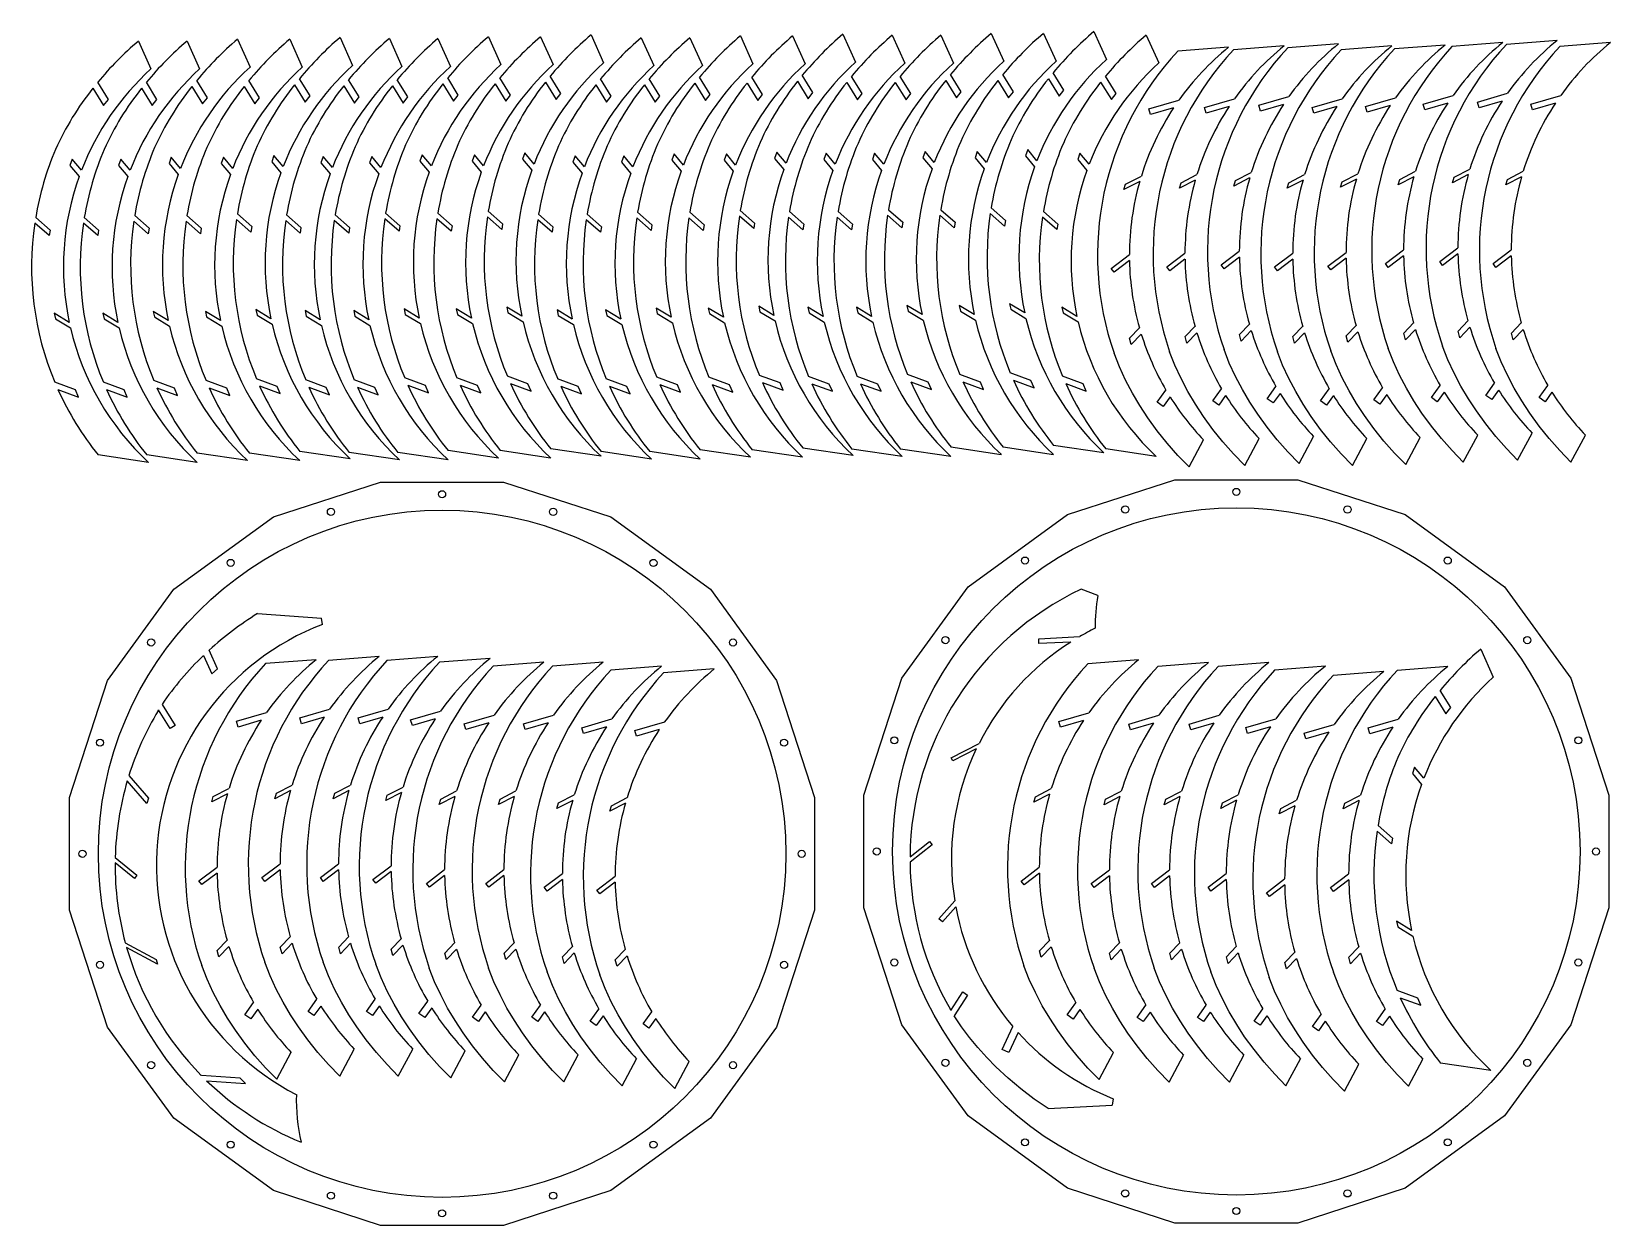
# Model space of a CAD drawing. Extents: x 0.9 to 62.9, y 0.8 to 47.7.
import ezdxf

# ---------------------------------------------------------------- set-up
doc = ezdxf.new("R2010")
doc.units = 0
doc.layers.get('0').update_dxf_attribs({"linetype": 'CONTINUOUS'})

msp = doc.modelspace()

# ---------------------------------------------------------------- linework, layer by layer
at = {"color": 7, "linetype": 'CONTINUOUS'}
for p, q in [((5.104, 47.325), (5.596, 46.228)), ((7.014, 47.325), (7.506, 46.228)), ((8.994, 47.395), (9.486, 46.299)), ((11.045, 47.395), (11.537, 46.299)), ((13.026, 47.466), (13.517, 46.369)), ((14.959, 47.425), (15.451, 46.328)), ((16.869, 47.425), (17.361, 46.328)), ((18.849, 47.495), (19.341, 46.399)), ((20.9, 47.495), (21.392, 46.399)), ((22.88, 47.566), (23.372, 46.469)), ((24.856, 47.457), (25.348, 46.36)), ((26.766, 47.457), (27.258, 46.36)), ((28.746, 47.527), (29.238, 46.431)), ((30.797, 47.527), (31.289, 46.431)), ((32.777, 47.598), (33.269, 46.501)), ((34.711, 47.557), (35.203, 46.46)), ((36.62, 47.557), (37.112, 46.46)), ((38.601, 47.628), (39.093, 46.531)), ((40.652, 47.628), (41.144, 46.531)), ((42.632, 47.698), (43.124, 46.601)), ((44.685, 47.56), (45.177, 46.464)), ((50.103, 47.136), (48.111, 46.983)), ((52.239, 47.218), (50.247, 47.065)), ((54.334, 47.136), (52.342, 46.983)), ((56.429, 47.17), (54.437, 47.016)), ((58.689, 47.267), (56.696, 47.113)), ((60.825, 47.349), (58.832, 47.195)), ((62.919, 47.267), (60.927, 47.113)), ((47.92, 47.08), (45.928, 46.927)), ((21.699, 45.27), (21.282, 45.947)), ((27.564, 45.231), (27.147, 45.908)), ((29.615, 45.231), (29.198, 45.908)), ((31.596, 45.302), (31.179, 45.979)), ((33.529, 45.261), (33.112, 45.938)), ((35.439, 45.261), (35.022, 45.938)), ((37.419, 45.332), (37.002, 46.009)), ((39.47, 45.332), (39.053, 46.009)), ((41.45, 45.402), (41.033, 46.079)), ((43.503, 45.265), (43.087, 45.942)), ((3.316, 45.471), (3.736, 44.788)), ((3.922, 45.029), (3.506, 45.706)), ((5.226, 45.471), (5.646, 44.788)), ((5.832, 45.029), (5.415, 45.706)), ((7.206, 45.542), (7.626, 44.859)), ((7.812, 45.099), (7.395, 45.776)), ((9.257, 45.542), (9.677, 44.859)), ((9.863, 45.099), (9.446, 45.776)), ((11.237, 45.612), (11.658, 44.93)), ((11.844, 45.17), (11.427, 45.847)), ((13.171, 45.571), (13.591, 44.889)), ((13.777, 45.129), (13.36, 45.806)), ((15.08, 45.571), (15.501, 44.889)), ((15.687, 45.129), (15.27, 45.806)), ((17.061, 45.642), (17.481, 44.959)), ((17.667, 45.2), (17.25, 45.877)), ((19.112, 45.642), (19.532, 44.959)), ((19.718, 45.2), (19.301, 45.877)), ((21.092, 45.712), (21.512, 45.03)), ((21.512, 45.03), (21.699, 45.27)), ((23.068, 45.603), (23.488, 44.92)), ((23.674, 45.161), (23.257, 45.838)), ((24.977, 45.603), (25.398, 44.92)), ((25.584, 45.161), (25.167, 45.838)), ((26.958, 45.674), (27.378, 44.991)), ((29.009, 45.674), (29.429, 44.991)), ((30.989, 45.744), (31.409, 45.062)), ((31.409, 45.062), (31.596, 45.302)), ((32.923, 45.703), (33.343, 45.021)), ((34.832, 45.703), (35.253, 45.021)), ((36.813, 45.774), (37.233, 45.091)), ((37.233, 45.091), (37.419, 45.332)), ((38.864, 45.774), (39.284, 45.091)), ((39.284, 45.091), (39.47, 45.332)), ((40.844, 45.844), (41.264, 45.162)), ((41.264, 45.162), (41.45, 45.402)), ((42.897, 45.707), (43.317, 45.024)), ((57.699, 44.931), (58.875, 45.275)), ((3.736, 44.788), (3.922, 45.029)), ((5.646, 44.788), (5.832, 45.029)), ((7.626, 44.859), (7.812, 45.099)), ((9.677, 44.859), (9.863, 45.099)), ((11.658, 44.93), (11.844, 45.17)), ((13.591, 44.889), (13.777, 45.129)), ((15.501, 44.889), (15.687, 45.129)), ((17.481, 44.959), (17.667, 45.2)), ((19.532, 44.959), (19.718, 45.2)), ((23.488, 44.92), (23.674, 45.161)), ((25.398, 44.92), (25.584, 45.161)), ((27.378, 44.991), (27.564, 45.231)), ((29.429, 44.991), (29.615, 45.231)), ((33.343, 45.021), (33.529, 45.261)), ((35.253, 45.021), (35.439, 45.261)), ((43.317, 45.024), (43.503, 45.265)), ((44.795, 44.663), (45.971, 45.006)), ((44.86, 44.437), (44.795, 44.663)), ((45.761, 44.7), (44.86, 44.437)), ((46.978, 44.718), (48.153, 45.062)), ((47.043, 44.493), (46.978, 44.718)), ((47.944, 44.756), (47.043, 44.493)), ((49.114, 44.801), (50.289, 45.144)), ((49.179, 44.575), (49.114, 44.801)), ((50.08, 44.838), (49.179, 44.575)), ((51.208, 44.718), (52.384, 45.062)), ((51.274, 44.493), (51.208, 44.718)), ((52.175, 44.756), (51.274, 44.493)), ((53.303, 44.752), (54.479, 45.095)), ((53.369, 44.526), (53.303, 44.752)), ((54.269, 44.789), (53.369, 44.526)), ((55.563, 44.849), (56.739, 45.192)), ((55.628, 44.623), (55.563, 44.849)), ((56.529, 44.886), (55.628, 44.623)), ((57.764, 44.706), (57.699, 44.931)), ((58.665, 44.968), (57.764, 44.706)), ((59.794, 44.849), (60.97, 45.192)), ((59.859, 44.623), (59.794, 44.849)), ((60.76, 44.886), (59.859, 44.623)), ((10.425, 42.83), (10.338, 42.582)), ((10.788, 42.393), (10.425, 42.83)), ((12.358, 42.789), (12.271, 42.54)), ((12.722, 42.352), (12.358, 42.789)), ((14.268, 42.789), (14.181, 42.54)), ((14.631, 42.352), (14.268, 42.789)), ((16.248, 42.86), (16.161, 42.611)), ((16.612, 42.423), (16.248, 42.86)), ((18.299, 42.86), (18.212, 42.611)), ((18.663, 42.423), (18.299, 42.86)), ((20.279, 42.93), (20.193, 42.682)), ((20.643, 42.493), (20.279, 42.93)), ((22.255, 42.821), (22.168, 42.572)), ((22.619, 42.384), (22.255, 42.821)), ((24.165, 42.821), (24.078, 42.572)), ((24.528, 42.384), (24.165, 42.821)), ((26.145, 42.892), (26.058, 42.643)), ((26.509, 42.454), (26.145, 42.892)), ((28.196, 42.892), (28.109, 42.643)), ((28.56, 42.454), (28.196, 42.892)), ((30.176, 42.962), (30.09, 42.714)), ((30.54, 42.525), (30.176, 42.962)), ((32.11, 42.921), (32.023, 42.672)), ((32.474, 42.484), (32.11, 42.921)), ((34.019, 42.921), (33.933, 42.672)), ((34.383, 42.484), (34.019, 42.921)), ((36, 42.992), (35.913, 42.743)), ((36.364, 42.555), (36, 42.992)), ((38.051, 42.992), (37.964, 42.743)), ((38.415, 42.555), (38.051, 42.992)), ((40.031, 43.062), (39.944, 42.814)), ((39.944, 42.814), (40.304, 42.382)), ((40.395, 42.625), (40.031, 43.062)), ((42.084, 42.925), (41.997, 42.676)), ((42.448, 42.488), (42.084, 42.925)), ((2.503, 42.689), (2.416, 42.44)), ((2.416, 42.44), (2.776, 42.008)), ((2.867, 42.252), (2.503, 42.689)), ((4.413, 42.689), (4.326, 42.44)), ((4.326, 42.44), (4.686, 42.008)), ((4.777, 42.252), (4.413, 42.689)), ((6.393, 42.759), (6.306, 42.511)), ((6.306, 42.511), (6.666, 42.079)), ((6.757, 42.322), (6.393, 42.759)), ((8.444, 42.759), (8.357, 42.511)), ((8.357, 42.511), (8.717, 42.079)), ((8.808, 42.322), (8.444, 42.759)), ((10.338, 42.582), (10.697, 42.15)), ((12.271, 42.54), (12.631, 42.108)), ((14.181, 42.54), (14.54, 42.108)), ((16.161, 42.611), (16.521, 42.179)), ((18.212, 42.611), (18.572, 42.179)), ((20.193, 42.682), (20.552, 42.25)), ((22.168, 42.572), (22.528, 42.14)), ((24.078, 42.572), (24.437, 42.14)), ((26.058, 42.643), (26.418, 42.211)), ((28.109, 42.643), (28.469, 42.211)), ((30.09, 42.714), (30.449, 42.282)), ((32.023, 42.672), (32.383, 42.24)), ((33.933, 42.672), (34.292, 42.24)), ((35.913, 42.743), (36.273, 42.311)), ((37.964, 42.743), (38.324, 42.311)), ((41.997, 42.676), (42.357, 42.244)), ((54.647, 41.893), (55.263, 42.211)), ((56.783, 41.975), (57.399, 42.293)), ((58.878, 41.893), (59.494, 42.211)), ((44.431, 41.809), (43.814, 41.492)), ((43.814, 41.492), (43.879, 41.706)), ((43.879, 41.706), (44.495, 42.024)), ((46.614, 41.865), (45.997, 41.547)), ((45.997, 41.547), (46.062, 41.762)), ((46.062, 41.762), (46.678, 42.08)), ((48.75, 41.947), (48.133, 41.63)), ((48.133, 41.63), (48.198, 41.844)), ((48.198, 41.844), (48.814, 42.162)), ((50.845, 41.865), (50.228, 41.547)), ((50.228, 41.547), (50.292, 41.762)), ((50.292, 41.762), (50.909, 42.08)), ((52.94, 41.899), (52.323, 41.581)), ((52.323, 41.581), (52.387, 41.796)), ((52.387, 41.796), (53.004, 42.114)), ((55.199, 41.996), (54.583, 41.678)), ((54.583, 41.678), (54.647, 41.893)), ((57.335, 42.078), (56.719, 41.76)), ((56.719, 41.76), (56.783, 41.975)), ((59.43, 41.996), (58.813, 41.678)), ((58.813, 41.678), (58.878, 41.893)), ((1.068, 40.395), (1.632, 39.901)), ((2.978, 40.395), (3.542, 39.901)), ((4.958, 40.466), (5.522, 39.971)), ((7.009, 40.466), (7.573, 39.971)), ((9.519, 39.823), (8.955, 40.318)), ((8.989, 40.537), (9.553, 40.042)), ((10.923, 40.495), (11.487, 40.001)), ((12.832, 40.495), (13.396, 40.001)), ((15.342, 39.853), (14.778, 40.347)), ((14.813, 40.566), (15.377, 40.072)), ((17.393, 39.853), (16.829, 40.347)), ((16.864, 40.566), (17.428, 40.072)), ((19.374, 39.923), (18.81, 40.418)), ((18.844, 40.637), (19.408, 40.142)), ((21.349, 39.814), (20.785, 40.308)), ((20.82, 40.527), (21.384, 40.033)), ((23.259, 39.814), (22.695, 40.308)), ((22.73, 40.527), (23.293, 40.033)), ((25.239, 39.885), (24.675, 40.379)), ((24.71, 40.598), (25.274, 40.103)), ((27.29, 39.885), (26.726, 40.379)), ((26.761, 40.598), (27.325, 40.103)), ((29.271, 39.955), (28.707, 40.45)), ((28.741, 40.669), (29.305, 40.174)), ((31.204, 39.914), (30.64, 40.408)), ((30.675, 40.627), (31.239, 40.133)), ((33.114, 39.914), (32.55, 40.408)), ((32.584, 40.627), (33.148, 40.133)), ((35.094, 39.985), (34.53, 40.479)), ((34.565, 40.698), (35.129, 40.204)), ((37.145, 39.985), (36.581, 40.479)), ((36.616, 40.698), (37.18, 40.204)), ((39.125, 40.055), (38.561, 40.55)), ((38.596, 40.769), (39.16, 40.274)), ((41.179, 39.918), (40.615, 40.412)), ((40.649, 40.631), (41.213, 40.137)), ((1.598, 39.682), (1.034, 40.176)), ((1.632, 39.901), (1.598, 39.682)), ((3.507, 39.682), (2.943, 40.176)), ((3.542, 39.901), (3.507, 39.682)), ((5.487, 39.752), (4.923, 40.247)), ((5.522, 39.971), (5.487, 39.752)), ((7.538, 39.752), (6.975, 40.247)), ((7.573, 39.971), (7.538, 39.752)), ((9.553, 40.042), (9.519, 39.823)), ((11.452, 39.782), (10.888, 40.276)), ((11.487, 40.001), (11.452, 39.782)), ((13.362, 39.782), (12.798, 40.276)), ((13.396, 40.001), (13.362, 39.782)), ((15.377, 40.072), (15.342, 39.853)), ((17.428, 40.072), (17.393, 39.853)), ((19.408, 40.142), (19.374, 39.923)), ((21.384, 40.033), (21.349, 39.814)), ((23.293, 40.033), (23.259, 39.814)), ((25.274, 40.103), (25.239, 39.885)), ((27.325, 40.103), (27.29, 39.885)), ((29.305, 40.174), (29.271, 39.955)), ((31.239, 40.133), (31.204, 39.914)), ((33.148, 40.133), (33.114, 39.914)), ((35.129, 40.204), (35.094, 39.985)), ((37.18, 40.204), (37.145, 39.985)), ((39.16, 40.274), (39.125, 40.055)), ((41.213, 40.137), (41.179, 39.918)), ((47.631, 38.532), (48.344, 39.073)), ((54.08, 38.58), (54.793, 39.122)), ((56.216, 38.662), (56.929, 39.204)), ((58.311, 38.58), (59.024, 39.122)), ((43.312, 38.393), (44.025, 38.935)), ((44.027, 38.701), (43.426, 38.244)), ((45.495, 38.449), (46.208, 38.991)), ((45.609, 38.3), (45.495, 38.449)), ((46.21, 38.757), (45.609, 38.3)), ((47.745, 38.382), (47.631, 38.532)), ((48.346, 38.839), (47.745, 38.382)), ((49.726, 38.449), (50.439, 38.991)), ((49.84, 38.3), (49.726, 38.449)), ((50.441, 38.757), (49.84, 38.3)), ((51.821, 38.483), (52.534, 39.025)), ((51.935, 38.334), (51.821, 38.483)), ((52.536, 38.791), (51.935, 38.334)), ((54.194, 38.431), (54.08, 38.58)), ((54.795, 38.888), (54.194, 38.431)), ((56.33, 38.513), (56.216, 38.662)), ((56.931, 38.97), (56.33, 38.513)), ((58.425, 38.431), (58.311, 38.58)), ((59.026, 38.888), (58.425, 38.431)), ((43.426, 38.244), (43.312, 38.393)), ((2.386, 36.274), (1.793, 36.634)), ((1.793, 36.634), (1.842, 36.415)), ((4.296, 36.274), (3.703, 36.634)), ((3.703, 36.634), (3.752, 36.415)), ((6.276, 36.345), (5.683, 36.705)), ((5.683, 36.705), (5.732, 36.486)), ((8.327, 36.345), (7.734, 36.705)), ((7.734, 36.705), (7.783, 36.486)), ((10.307, 36.416), (9.715, 36.776)), ((9.715, 36.776), (9.763, 36.557)), ((12.241, 36.374), (11.648, 36.734)), ((11.648, 36.734), (11.697, 36.516)), ((14.15, 36.374), (13.558, 36.734)), ((13.558, 36.734), (13.607, 36.516)), ((16.131, 36.445), (15.538, 36.805)), ((15.538, 36.805), (15.587, 36.586)), ((18.182, 36.445), (17.589, 36.805)), ((17.589, 36.805), (17.638, 36.586)), ((20.162, 36.516), (19.569, 36.876)), ((19.569, 36.876), (19.618, 36.657)), ((19.618, 36.657), (20.211, 36.297)), ((22.138, 36.406), (21.545, 36.766)), ((21.545, 36.766), (21.594, 36.548)), ((24.048, 36.406), (23.455, 36.766)), ((23.455, 36.766), (23.504, 36.548)), ((26.028, 36.477), (25.435, 36.837)), ((25.435, 36.837), (25.484, 36.618)), ((25.484, 36.618), (26.077, 36.258)), ((28.079, 36.477), (27.486, 36.837)), ((27.486, 36.837), (27.535, 36.618)), ((27.535, 36.618), (28.128, 36.258)), ((30.059, 36.548), (29.466, 36.908)), ((29.466, 36.908), (29.515, 36.689)), ((29.515, 36.689), (30.108, 36.329)), ((31.993, 36.506), (31.4, 36.866)), ((31.4, 36.866), (31.449, 36.648)), ((31.449, 36.648), (32.042, 36.288)), ((33.902, 36.506), (33.309, 36.866)), ((33.309, 36.866), (33.358, 36.648)), ((33.358, 36.648), (33.951, 36.288)), ((35.883, 36.577), (35.29, 36.937)), ((35.29, 36.937), (35.339, 36.718)), ((35.339, 36.718), (35.932, 36.358)), ((37.934, 36.577), (37.341, 36.937)), ((37.341, 36.937), (37.39, 36.718)), ((37.39, 36.718), (37.983, 36.358)), ((39.914, 36.648), (39.321, 37.008)), ((39.321, 37.008), (39.37, 36.789)), ((39.37, 36.789), (39.963, 36.429)), ((41.967, 36.51), (41.374, 36.87)), ((41.374, 36.87), (41.423, 36.651)), ((41.423, 36.651), (42.016, 36.291)), ((1.842, 36.415), (2.435, 36.055)), ((3.752, 36.415), (4.345, 36.055)), ((5.732, 36.486), (6.325, 36.126)), ((7.783, 36.486), (8.376, 36.126)), ((9.763, 36.557), (10.356, 36.197)), ((11.697, 36.516), (12.29, 36.156)), ((13.607, 36.516), (14.199, 36.156)), ((15.587, 36.586), (16.18, 36.226)), ((17.638, 36.586), (18.231, 36.226)), ((21.594, 36.548), (22.187, 36.187)), ((23.504, 36.548), (24.096, 36.187)), ((44.031, 35.656), (44.42, 36.062)), ((46.214, 35.712), (46.603, 36.118)), ((48.35, 35.794), (48.739, 36.2)), ((50.445, 35.712), (50.834, 36.118)), ((52.54, 35.746), (52.929, 36.152)), ((54.799, 35.843), (55.188, 36.249)), ((55.262, 35.999), (54.868, 35.589)), ((56.935, 35.925), (57.324, 36.331)), ((57.398, 36.082), (57.005, 35.671)), ((59.03, 35.843), (59.419, 36.249)), ((59.493, 35.999), (59.099, 35.589)), ((44.1, 35.402), (44.031, 35.656)), ((44.494, 35.813), (44.1, 35.402)), ((46.283, 35.458), (46.214, 35.712)), ((46.677, 35.869), (46.283, 35.458)), ((48.419, 35.54), (48.35, 35.794)), ((48.813, 35.951), (48.419, 35.54)), ((50.514, 35.458), (50.445, 35.712)), ((50.908, 35.869), (50.514, 35.458)), ((52.609, 35.492), (52.54, 35.746)), ((53.003, 35.902), (52.609, 35.492)), ((54.868, 35.589), (54.799, 35.843)), ((57.005, 35.671), (56.935, 35.925)), ((59.099, 35.589), (59.03, 35.843)), ((20.405, 33.86), (19.595, 34.159)), ((26.271, 33.821), (25.46, 34.121)), ((28.322, 33.821), (27.511, 34.121)), ((30.303, 33.892), (29.492, 34.191)), ((32.236, 33.85), (31.425, 34.15)), ((34.146, 33.85), (33.335, 34.15)), ((36.126, 33.921), (35.315, 34.221)), ((38.177, 33.921), (37.366, 34.221)), ((40.157, 33.992), (39.346, 34.291)), ((42.21, 33.854), (41.4, 34.154)), ((2.629, 33.618), (1.819, 33.918)), ((1.942, 33.632), (2.753, 33.333)), ((2.753, 33.333), (2.629, 33.618)), ((4.539, 33.618), (3.728, 33.918)), ((3.852, 33.632), (4.663, 33.333)), ((4.663, 33.333), (4.539, 33.618)), ((6.519, 33.689), (5.708, 33.989)), ((5.832, 33.703), (6.643, 33.404)), ((6.643, 33.404), (6.519, 33.689)), ((8.57, 33.689), (7.76, 33.989)), ((7.883, 33.703), (8.694, 33.404)), ((8.694, 33.404), (8.57, 33.689)), ((10.551, 33.76), (9.74, 34.059)), ((9.864, 33.774), (10.675, 33.474)), ((10.675, 33.474), (10.551, 33.76)), ((12.484, 33.718), (11.673, 34.018)), ((11.797, 33.733), (12.608, 33.433)), ((12.608, 33.433), (12.484, 33.718)), ((14.394, 33.718), (13.583, 34.018)), ((13.707, 33.733), (14.518, 33.433)), ((14.518, 33.433), (14.394, 33.718)), ((16.374, 33.789), (15.563, 34.089)), ((15.687, 33.803), (16.498, 33.504)), ((16.498, 33.504), (16.374, 33.789)), ((18.425, 33.789), (17.614, 34.089)), ((17.738, 33.803), (18.549, 33.504)), ((18.549, 33.504), (18.425, 33.789)), ((19.719, 33.874), (20.529, 33.575)), ((20.529, 33.575), (20.405, 33.86)), ((22.381, 33.75), (21.57, 34.05)), ((21.694, 33.765), (22.505, 33.465)), ((22.505, 33.465), (22.381, 33.75)), ((24.291, 33.75), (23.48, 34.05)), ((23.604, 33.765), (24.415, 33.465)), ((24.415, 33.465), (24.291, 33.75)), ((25.584, 33.835), (26.395, 33.536)), ((26.395, 33.536), (26.271, 33.821)), ((27.635, 33.835), (28.446, 33.536)), ((28.446, 33.536), (28.322, 33.821)), ((29.616, 33.906), (30.426, 33.606)), ((30.426, 33.606), (30.303, 33.892)), ((31.549, 33.865), (32.36, 33.565)), ((32.36, 33.565), (32.236, 33.85)), ((33.459, 33.865), (34.27, 33.565)), ((34.27, 33.565), (34.146, 33.85)), ((35.439, 33.935), (36.25, 33.636)), ((36.25, 33.636), (36.126, 33.921)), ((37.49, 33.935), (38.301, 33.636)), ((38.301, 33.636), (38.177, 33.921)), ((39.47, 34.006), (40.281, 33.707)), ((40.281, 33.707), (40.157, 33.992)), ((41.524, 33.868), (42.334, 33.569)), ((42.334, 33.569), (42.21, 33.854)), ((45.122, 33.135), (45.463, 33.611)), ((47.305, 33.191), (47.646, 33.667)), ((49.441, 33.273), (49.782, 33.749)), ((51.536, 33.191), (51.877, 33.667)), ((53.631, 33.224), (53.972, 33.701)), ((55.89, 33.321), (56.231, 33.798)), ((56.392, 33.533), (56.121, 33.156)), ((58.026, 33.403), (58.367, 33.88)), ((58.528, 33.615), (58.257, 33.238)), ((60.121, 33.321), (60.462, 33.798)), ((60.623, 33.533), (60.352, 33.156)), ((45.353, 32.969), (45.122, 33.135)), ((45.624, 33.347), (45.353, 32.969)), ((47.536, 33.025), (47.305, 33.191)), ((47.807, 33.402), (47.536, 33.025)), ((49.672, 33.107), (49.441, 33.273)), ((49.943, 33.485), (49.672, 33.107)), ((51.767, 33.025), (51.536, 33.191)), ((52.037, 33.402), (51.767, 33.025)), ((53.862, 33.059), (53.631, 33.224)), ((54.132, 33.436), (53.862, 33.059)), ((56.121, 33.156), (55.89, 33.321)), ((58.257, 33.238), (58.026, 33.403)), ((60.352, 33.156), (60.121, 33.321)), ((46.372, 30.596), (46.939, 31.656)), ((48.555, 30.652), (49.122, 31.712)), ((50.691, 30.734), (51.258, 31.794)), ((52.786, 30.652), (53.353, 31.712)), ((54.881, 30.686), (55.448, 31.746)), ((57.14, 30.783), (57.707, 31.843)), ((59.276, 30.865), (59.843, 31.925)), ((61.371, 30.783), (61.938, 31.843)), ((5.499, 30.773), (3.522, 31.065)), ((7.409, 30.773), (5.432, 31.065)), ((9.389, 30.844), (7.412, 31.136)), ((11.44, 30.844), (9.463, 31.136)), ((13.421, 30.914), (11.444, 31.206)), ((15.354, 30.873), (13.377, 31.165)), ((17.264, 30.873), (15.287, 31.165)), ((19.244, 30.944), (17.267, 31.236)), ((21.295, 30.944), (19.318, 31.236)), ((23.276, 31.015), (21.298, 31.306)), ((25.251, 30.905), (23.274, 31.197)), ((27.161, 30.905), (25.184, 31.197)), ((29.141, 30.976), (27.164, 31.268)), ((31.192, 30.976), (29.215, 31.268)), ((33.173, 31.046), (31.195, 31.338)), ((35.106, 31.005), (33.129, 31.297)), ((37.016, 31.005), (35.039, 31.297)), ((38.996, 31.076), (37.019, 31.368)), ((41.047, 31.076), (39.07, 31.368)), ((43.027, 31.147), (41.05, 31.439)), ((45.08, 31.009), (43.103, 31.301)), ((10.404, 28.63), (14.611, 29.998)), ((14.611, 29.998), (19.448, 29.998)), ((19.448, 29.998), (23.655, 28.63)), ((41.601, 28.722), (45.808, 30.089)), ((45.808, 30.089), (50.645, 30.089)), ((50.645, 30.089), (54.852, 28.722)), ((6.491, 25.788), (10.404, 28.63)), ((23.655, 28.63), (27.568, 25.788)), ((37.688, 25.879), (41.601, 28.722)), ((54.852, 28.722), (58.765, 25.879)), ((3.891, 22.208), (6.491, 25.788)), ((27.568, 25.788), (30.169, 22.208)), ((35.088, 22.3), (37.688, 25.879)), ((42.782, 25.537), (42.128, 25.792)), ((58.765, 25.879), (61.366, 22.3)), ((9.782, 24.833), (12.297, 24.657)), ((12.338, 24.407), (12.297, 24.657)), ((40.463, 23.845), (42.075, 23.929)), ((40.473, 23.651), (40.463, 23.845)), ((41.725, 23.716), (40.473, 23.651)), ((7.663, 23.189), (7.982, 22.461)), ((8.203, 22.667), (7.884, 23.396)), ((12.087, 23.02), (10.094, 22.867)), ((14.565, 23.149), (12.572, 22.996)), ((16.858, 23.149), (14.865, 22.996)), ((18.922, 23.073), (16.93, 22.919)), ((44.382, 23.011), (42.39, 22.858)), ((57.828, 23.435), (58.32, 22.338)), ((7.982, 22.461), (8.203, 22.667)), ((21.024, 22.92), (19.032, 22.767)), ((23.356, 22.92), (21.363, 22.767)), ((25.649, 22.767), (23.657, 22.614)), ((27.723, 22.657), (25.73, 22.504)), ((47.135, 22.912), (45.142, 22.758)), ((49.501, 22.912), (47.508, 22.758)), ((51.724, 22.768), (49.731, 22.615)), ((54.018, 22.553), (52.026, 22.4)), ((56.534, 22.756), (54.541, 22.602)), ((2.396, 17.608), (3.891, 22.208)), ((30.169, 22.208), (31.663, 17.608)), ((33.593, 17.7), (35.088, 22.3)), ((56.646, 21.139), (56.229, 21.816)), ((61.366, 22.3), (62.86, 17.7)), ((6.031, 21.258), (6.543, 20.432)), ((56.039, 21.581), (56.46, 20.899)), ((56.46, 20.899), (56.646, 21.139)), ((5.879, 21.017), (5.897, 21.047)), ((6.351, 20.314), (5.897, 21.047)), ((8.961, 20.603), (10.137, 20.946)), ((9.027, 20.377), (8.961, 20.603)), ((9.927, 20.64), (9.027, 20.377)), ((11.439, 20.732), (12.615, 21.075)), ((11.505, 20.506), (11.439, 20.732)), ((12.405, 20.769), (11.505, 20.506)), ((13.732, 20.732), (14.908, 21.075)), ((13.798, 20.506), (13.732, 20.732)), ((14.698, 20.769), (13.798, 20.506)), ((15.796, 20.655), (16.972, 20.999)), ((15.862, 20.43), (15.796, 20.655)), ((16.762, 20.692), (15.862, 20.43)), ((17.898, 20.502), (19.074, 20.846)), ((17.964, 20.277), (17.898, 20.502)), ((18.865, 20.539), (17.964, 20.277)), ((20.23, 20.502), (21.406, 20.846)), ((20.296, 20.277), (20.23, 20.502)), ((21.196, 20.539), (20.296, 20.277)), ((22.523, 20.349), (23.699, 20.693)), ((24.597, 20.24), (25.773, 20.583)), ((41.256, 20.593), (42.432, 20.937)), ((41.322, 20.368), (41.256, 20.593)), ((42.222, 20.63), (41.322, 20.368)), ((44.009, 20.494), (45.185, 20.837)), ((44.075, 20.268), (44.009, 20.494)), ((44.975, 20.531), (44.075, 20.268)), ((46.375, 20.494), (47.551, 20.837)), ((46.441, 20.268), (46.375, 20.494)), ((47.341, 20.531), (46.441, 20.268)), ((48.598, 20.351), (49.774, 20.694)), ((50.892, 20.136), (52.068, 20.479)), ((53.408, 20.338), (54.584, 20.682)), ((6.543, 20.432), (6.351, 20.314)), ((22.589, 20.124), (22.523, 20.349)), ((23.49, 20.387), (22.589, 20.124)), ((24.663, 20.014), (24.597, 20.24)), ((25.563, 20.277), (24.663, 20.014)), ((48.664, 20.125), (48.598, 20.351)), ((49.564, 20.388), (48.664, 20.125)), ((50.958, 19.91), (50.892, 20.136)), ((51.858, 20.173), (50.958, 19.91)), ((53.474, 20.113), (53.408, 20.338)), ((54.374, 20.375), (53.474, 20.113)), ((37.027, 19.171), (38.12, 19.735)), ((38.013, 19.517), (37.093, 19.043)), ((37.093, 19.043), (37.027, 19.171)), ((55.227, 18.799), (55.14, 18.551)), ((55.59, 18.362), (55.227, 18.799)), ((5.438, 17.368), (4.666, 18.264)), ((4.731, 18.476), (5.503, 17.58)), ((10.523, 17.776), (11.139, 18.093)), ((12.816, 17.776), (13.433, 18.093)), ((14.88, 17.699), (15.497, 18.017)), ((55.14, 18.551), (55.499, 18.119)), ((2.396, 13.185), (2.396, 17.608)), ((5.503, 17.58), (5.438, 17.368)), ((8.597, 17.749), (7.981, 17.432)), ((7.981, 17.432), (8.045, 17.646)), ((8.045, 17.646), (8.661, 17.964)), ((11.075, 17.879), (10.459, 17.561)), ((10.459, 17.561), (10.523, 17.776)), ((13.369, 17.879), (12.752, 17.561)), ((12.752, 17.561), (12.816, 17.776)), ((15.433, 17.802), (14.816, 17.484)), ((14.816, 17.484), (14.88, 17.699)), ((17.535, 17.649), (16.918, 17.331)), ((16.918, 17.331), (16.982, 17.546)), ((16.982, 17.546), (17.599, 17.864)), ((19.867, 17.649), (19.25, 17.331)), ((19.25, 17.331), (19.314, 17.546)), ((19.314, 17.546), (19.931, 17.864)), ((22.16, 17.496), (21.543, 17.178)), ((21.543, 17.178), (21.607, 17.393)), ((21.607, 17.393), (22.224, 17.711)), ((24.233, 17.386), (23.617, 17.069)), ((23.681, 17.283), (24.297, 17.601)), ((31.663, 17.608), (31.663, 13.185)), ((33.593, 13.276), (33.593, 17.7)), ((40.893, 17.74), (40.276, 17.422)), ((40.276, 17.422), (40.34, 17.637)), ((40.34, 17.637), (40.957, 17.955)), ((43.645, 17.641), (43.029, 17.323)), ((43.029, 17.323), (43.093, 17.538)), ((43.093, 17.538), (43.709, 17.856)), ((46.012, 17.641), (45.395, 17.323)), ((45.395, 17.323), (45.459, 17.538)), ((45.459, 17.538), (46.076, 17.856)), ((48.234, 17.498), (47.618, 17.18)), ((47.618, 17.18), (47.682, 17.395)), ((47.682, 17.395), (48.298, 17.712)), ((49.976, 17.179), (50.593, 17.497)), ((53.044, 17.485), (52.428, 17.167)), ((52.428, 17.167), (52.492, 17.382)), ((52.492, 17.382), (53.109, 17.7)), ((62.86, 17.7), (62.86, 13.276)), ((23.617, 17.069), (23.681, 17.283)), ((50.529, 17.282), (49.912, 16.965)), ((49.912, 16.965), (49.976, 17.179)), ((54.321, 15.792), (53.757, 16.287)), ((53.791, 16.506), (54.355, 16.011)), ((35.409, 15.274), (36.176, 15.879)), ((36.276, 15.752), (35.409, 15.069)), ((36.176, 15.879), (36.276, 15.752)), ((54.355, 16.011), (54.321, 15.792)), ((4.944, 14.427), (4.188, 15.046)), ((4.191, 15.251), (5.046, 14.552)), ((9.957, 14.463), (10.669, 15.004)), ((12.25, 14.463), (12.962, 15.004)), ((14.314, 14.386), (15.026, 14.928)), ((5.046, 14.552), (4.944, 14.427)), ((7.479, 14.333), (8.191, 14.875)), ((7.592, 14.184), (7.479, 14.333)), ((8.193, 14.641), (7.592, 14.184)), ((10.07, 14.313), (9.957, 14.463)), ((10.671, 14.77), (10.07, 14.313)), ((12.363, 14.313), (12.25, 14.463)), ((12.964, 14.77), (12.363, 14.313)), ((14.427, 14.237), (14.314, 14.386)), ((15.029, 14.694), (14.427, 14.237)), ((16.416, 14.233), (17.129, 14.775)), ((17.131, 14.541), (16.53, 14.084)), ((18.748, 14.233), (19.46, 14.775)), ((19.462, 14.541), (18.861, 14.084)), ((21.041, 14.08), (21.754, 14.622)), ((21.756, 14.388), (21.155, 13.931)), ((23.115, 13.97), (23.827, 14.512)), ((23.829, 14.278), (23.228, 13.821)), ((39.774, 14.324), (40.487, 14.866)), ((39.888, 14.175), (39.774, 14.324)), ((40.489, 14.632), (39.888, 14.175)), ((42.527, 14.225), (43.239, 14.767)), ((43.241, 14.533), (42.64, 14.076)), ((44.893, 14.225), (45.605, 14.767)), ((45.607, 14.533), (45.006, 14.076)), ((47.116, 14.082), (47.828, 14.623)), ((47.83, 14.389), (47.229, 13.932)), ((49.41, 13.867), (50.122, 14.408)), ((51.926, 14.069), (52.638, 14.611)), ((52.64, 14.377), (52.039, 13.92)), ((16.53, 14.084), (16.416, 14.233)), ((18.861, 14.084), (18.748, 14.233)), ((21.155, 13.931), (21.041, 14.08)), ((23.228, 13.821), (23.115, 13.97)), ((42.64, 14.076), (42.527, 14.225)), ((45.006, 14.076), (44.893, 14.225)), ((47.229, 13.932), (47.116, 14.082)), ((49.523, 13.717), (49.41, 13.867)), ((50.125, 14.174), (49.523, 13.717)), ((52.039, 13.92), (51.926, 14.069)), ((3.891, 8.584), (2.396, 13.185)), ((31.663, 13.185), (30.169, 8.584)), ((35.088, 8.676), (33.593, 13.276)), ((36.54, 12.842), (37.166, 13.542)), ((37.207, 13.307), (36.68, 12.717)), ((62.86, 13.276), (61.366, 8.676)), ((36.68, 12.717), (36.54, 12.842)), ((55.109, 12.385), (54.517, 12.745)), ((54.517, 12.745), (54.566, 12.526)), ((54.566, 12.526), (55.158, 12.166)), ((4.587, 11.904), (5.806, 11.249)), ((8.198, 11.596), (8.586, 12.002)), ((10.675, 11.725), (11.064, 12.131)), ((11.138, 11.882), (10.745, 11.471)), ((12.969, 11.725), (13.358, 12.131)), ((13.431, 11.882), (13.038, 11.471)), ((15.033, 11.649), (15.422, 12.055)), ((15.495, 11.806), (15.102, 11.395)), ((17.135, 11.496), (17.524, 11.902)), ((19.467, 11.496), (19.856, 11.902)), ((40.493, 11.587), (40.882, 11.993)), ((43.246, 11.488), (43.634, 11.894)), ((45.612, 11.488), (46.001, 11.894)), ((5.859, 11.055), (4.64, 11.711)), ((5.806, 11.249), (5.859, 11.055)), ((8.267, 11.342), (8.198, 11.596)), ((8.66, 11.753), (8.267, 11.342)), ((10.745, 11.471), (10.675, 11.725)), ((13.038, 11.471), (12.969, 11.725)), ((15.102, 11.395), (15.033, 11.649)), ((17.204, 11.242), (17.135, 11.496)), ((17.598, 11.653), (17.204, 11.242)), ((19.536, 11.242), (19.467, 11.496)), ((19.929, 11.653), (19.536, 11.242)), ((21.76, 11.343), (22.149, 11.749)), ((21.829, 11.089), (21.76, 11.343)), ((22.223, 11.5), (21.829, 11.089)), ((23.834, 11.233), (24.222, 11.639)), ((23.903, 10.979), (23.834, 11.233)), ((24.296, 11.39), (23.903, 10.979)), ((40.562, 11.333), (40.493, 11.587)), ((40.956, 11.744), (40.562, 11.333)), ((43.315, 11.234), (43.246, 11.488)), ((43.708, 11.644), (43.315, 11.234)), ((45.681, 11.234), (45.612, 11.488)), ((46.074, 11.644), (45.681, 11.234)), ((47.834, 11.344), (48.223, 11.75)), ((47.904, 11.09), (47.834, 11.344)), ((48.297, 11.501), (47.904, 11.09)), ((50.129, 11.129), (50.518, 11.535)), ((50.591, 11.286), (50.198, 10.875)), ((52.645, 11.332), (53.034, 11.738)), ((52.714, 11.078), (52.645, 11.332)), ((53.107, 11.489), (52.714, 11.078)), ((50.198, 10.875), (50.129, 11.129)), ((37.013, 9.244), (37.48, 9.969)), ((37.48, 9.969), (37.67, 9.847)), ((55.353, 9.729), (54.542, 10.028)), ((9.288, 9.075), (9.63, 9.551)), ((11.766, 9.204), (12.108, 9.68)), ((12.268, 9.416), (11.997, 9.038)), ((14.059, 9.204), (14.401, 9.68)), ((14.561, 9.416), (14.291, 9.038)), ((16.123, 9.127), (16.465, 9.604)), ((16.625, 9.339), (16.355, 8.962)), ((18.226, 8.975), (18.567, 9.451)), ((20.557, 8.975), (20.899, 9.451)), ((37.67, 9.847), (37.144, 9.03)), ((41.584, 9.066), (41.925, 9.542)), ((44.336, 8.966), (44.678, 9.443)), ((46.702, 8.966), (47.044, 9.443)), ((54.666, 9.743), (55.477, 9.444)), ((55.477, 9.444), (55.353, 9.729)), ((9.519, 8.909), (9.288, 9.075)), ((9.79, 9.287), (9.519, 8.909)), ((11.997, 9.038), (11.766, 9.204)), ((14.291, 9.038), (14.059, 9.204)), ((16.355, 8.962), (16.123, 9.127)), ((18.457, 8.809), (18.226, 8.975)), ((18.727, 9.186), (18.457, 8.809)), ((20.788, 8.809), (20.557, 8.975)), ((21.059, 9.186), (20.788, 8.809)), ((22.851, 8.822), (23.192, 9.298)), ((23.082, 8.656), (22.851, 8.822)), ((23.352, 9.034), (23.082, 8.656)), ((24.924, 8.712), (25.266, 9.188)), ((25.155, 8.546), (24.924, 8.712)), ((25.426, 8.924), (25.155, 8.546)), ((37.013, 9.244), (36.996, 9.274)), ((41.815, 8.9), (41.584, 9.066)), ((42.085, 9.277), (41.815, 8.9)), ((44.567, 8.801), (44.336, 8.966)), ((44.838, 9.178), (44.567, 8.801)), ((46.933, 8.801), (46.702, 8.966)), ((47.204, 9.178), (46.933, 8.801)), ((48.925, 8.823), (49.267, 9.299)), ((49.156, 8.657), (48.925, 8.823)), ((49.427, 9.035), (49.156, 8.657)), ((51.219, 8.608), (51.561, 9.084)), ((51.721, 8.82), (51.451, 8.442)), ((53.735, 8.81), (54.077, 9.287)), ((53.966, 8.645), (53.735, 8.81)), ((54.237, 9.022), (53.966, 8.645)), ((6.491, 5.005), (3.891, 8.584)), ((30.169, 8.584), (27.568, 5.005)), ((37.688, 5.097), (35.088, 8.676)), ((39.032, 7.703), (39.448, 8.61)), ((39.653, 8.376), (39.29, 7.584)), ((51.451, 8.442), (51.219, 8.608)), ((61.366, 8.676), (58.765, 5.097)), ((10.538, 6.536), (11.105, 7.596)), ((13.016, 6.665), (13.583, 7.725)), ((15.309, 6.665), (15.877, 7.725)), ((17.373, 6.589), (17.941, 7.649)), ((19.476, 6.436), (20.043, 7.496)), ((21.807, 6.436), (22.374, 7.496)), ((39.29, 7.584), (39.032, 7.703)), ((42.834, 6.527), (43.401, 7.587)), ((45.586, 6.428), (46.153, 7.488)), ((47.952, 6.428), (48.519, 7.488)), ((24.101, 6.283), (24.668, 7.343)), ((26.174, 6.173), (26.741, 7.233)), ((50.175, 6.284), (50.742, 7.344)), ((52.469, 6.069), (53.037, 7.129)), ((54.985, 6.272), (55.552, 7.332)), ((58.223, 6.884), (56.246, 7.175)), ((9.105, 6.581), (7.575, 6.688)), ((7.784, 6.481), (9.314, 6.374)), ((9.314, 6.374), (9.105, 6.581)), ((43.395, 5.772), (43.35, 5.523)), ((10.404, 2.162), (6.491, 5.005)), ((27.568, 5.005), (23.655, 2.162)), ((41.601, 2.254), (37.688, 5.097)), ((40.832, 5.391), (43.35, 5.523)), ((58.765, 5.097), (54.852, 2.254)), ((14.611, 0.795), (10.404, 2.162)), ((23.655, 2.162), (19.448, 0.795)), ((45.808, 0.887), (41.601, 2.254)), ((54.852, 2.254), (50.645, 0.887)), ((19.448, 0.795), (14.611, 0.795)), ((50.645, 0.887), (45.808, 0.887))]:
    msp.add_line(p, q, dxfattribs=at)
for points in [[(46.372, 30.596), (45.93, 31.048), (45.511, 31.523), (45.118, 32.014), (44.749, 32.523), (44.436, 33.002), (44.143, 33.497), (43.873, 34.009), (43.632, 34.53), (43.423, 35.066)], [(48.555, 30.652), (48.113, 31.104), (47.694, 31.579), (47.301, 32.07), (46.932, 32.579), (46.619, 33.058), (46.326, 33.553), (46.056, 34.065), (45.815, 34.586), (45.606, 35.122)], [(50.691, 30.734), (50.249, 31.187), (49.83, 31.661), (49.437, 32.152), (49.068, 32.661), (48.755, 33.14), (48.462, 33.635), (48.192, 34.147), (47.951, 34.668), (47.742, 35.204)], [(52.786, 30.652), (52.344, 31.104), (51.925, 31.579), (51.532, 32.07), (51.163, 32.579), (50.85, 33.058), (50.557, 33.553), (50.287, 34.065), (50.046, 34.586), (49.837, 35.122)], [(54.881, 30.686), (54.439, 31.138), (54.02, 31.612), (53.627, 32.103), (53.258, 32.613), (52.945, 33.091), (52.652, 33.587), (52.382, 34.099), (52.141, 34.62), (51.932, 35.156)], [(57.14, 30.783), (56.698, 31.235), (56.279, 31.709), (55.886, 32.2), (55.517, 32.71), (55.204, 33.188), (54.912, 33.684), (54.641, 34.196), (54.4, 34.717), (54.191, 35.253)], [(59.276, 30.865), (58.834, 31.317), (58.415, 31.792), (58.022, 32.283), (57.653, 32.792), (57.34, 33.27), (57.048, 33.766), (56.777, 34.278), (56.536, 34.799), (56.327, 35.335)], [(61.371, 30.783), (60.929, 31.235), (60.51, 31.709), (60.117, 32.2), (59.748, 32.71), (59.435, 33.188), (59.142, 33.684), (58.872, 34.196), (58.631, 34.717), (58.422, 35.253)], [(10.538, 6.536), (10.096, 6.988), (9.677, 7.463), (9.284, 7.954), (8.916, 8.463), (8.603, 8.942), (8.31, 9.437), (8.04, 9.949), (7.798, 10.47), (7.59, 11.006)], [(13.016, 6.665), (12.574, 7.118), (12.155, 7.592), (11.762, 8.083), (11.394, 8.592), (11.081, 9.071), (10.788, 9.566), (10.518, 10.078), (10.276, 10.599), (10.068, 11.135)], [(15.309, 6.665), (14.868, 7.118), (14.448, 7.592), (14.055, 8.083), (13.687, 8.592), (13.374, 9.071), (13.081, 9.566), (12.811, 10.078), (12.57, 10.599), (12.361, 11.135)], [(17.373, 6.589), (16.932, 7.041), (16.512, 7.516), (16.119, 8.007), (15.751, 8.516), (15.438, 8.994), (15.145, 9.49), (14.875, 10.002), (14.634, 10.523), (14.425, 11.059)], [(19.476, 6.436), (19.034, 6.888), (18.615, 7.363), (18.222, 7.854), (17.853, 8.363), (17.54, 8.842), (17.247, 9.337), (16.977, 9.849), (16.736, 10.37), (16.527, 10.906)], [(21.807, 6.436), (21.366, 6.888), (20.946, 7.363), (20.553, 7.854), (20.185, 8.363), (19.872, 8.842), (19.579, 9.337), (19.309, 9.849), (19.068, 10.37), (18.859, 10.906)], [(24.101, 6.283), (23.659, 6.735), (23.24, 7.21), (22.847, 7.701), (22.478, 8.21), (22.165, 8.689), (21.872, 9.184), (21.602, 9.696), (21.361, 10.217), (21.152, 10.753)], [(26.174, 6.173), (25.732, 6.625), (25.313, 7.1), (24.92, 7.591), (24.552, 8.1), (24.239, 8.579), (23.946, 9.074), (23.676, 9.586), (23.434, 10.107), (23.226, 10.643)], [(42.834, 6.527), (42.392, 6.979), (41.973, 7.454), (41.58, 7.945), (41.211, 8.454), (40.898, 8.932), (40.605, 9.428), (40.335, 9.94), (40.094, 10.461), (39.885, 10.997)], [(45.586, 6.428), (45.144, 6.88), (44.725, 7.354), (44.332, 7.845), (43.964, 8.355), (43.651, 8.833), (43.358, 9.329), (43.088, 9.841), (42.846, 10.362), (42.638, 10.898)], [(47.952, 6.428), (47.511, 6.88), (47.091, 7.354), (46.698, 7.845), (46.33, 8.355), (46.017, 8.833), (45.724, 9.329), (45.454, 9.841), (45.213, 10.362), (45.004, 10.898)], [(50.175, 6.284), (49.733, 6.737), (49.314, 7.211), (48.921, 7.702), (48.553, 8.211), (48.24, 8.69), (47.947, 9.185), (47.677, 9.697), (47.435, 10.219), (47.227, 10.754)], [(54.985, 6.272), (54.544, 6.724), (54.124, 7.199), (53.731, 7.69), (53.363, 8.199), (53.05, 8.677), (52.757, 9.173), (52.487, 9.685), (52.246, 10.206), (52.037, 10.742)], [(52.469, 6.069), (52.028, 6.522), (51.608, 6.996), (51.215, 7.487), (50.847, 7.996), (50.534, 8.475), (50.241, 8.97), (49.971, 9.482), (49.73, 10.003), (49.521, 10.539)], [(40.832, 5.391), (40.288, 5.762), (39.762, 6.161), (39.261, 6.584), (38.783, 7.031), (38.423, 7.399), (38.077, 7.785), (37.746, 8.185), (37.435, 8.599), (37.144, 9.03)]]:
    msp.add_lwpolyline(points, dxfattribs=at)
for centre, radius in [((17.03, 29.521), 0.14), ((48.227, 29.613), 0.14), ((17.03, 15.396), 13.5), ((12.665, 28.83), 0.14), ((21.394, 28.83), 0.14), ((48.227, 15.488), 13.5), ((43.862, 28.922), 0.14), ((52.592, 28.922), 0.14), ((8.727, 26.824), 0.14), ((25.332, 26.824), 0.14), ((39.924, 26.915), 0.14), ((56.529, 26.915), 0.14), ((5.602, 23.699), 0.14), ((28.457, 23.699), 0.14), ((36.799, 23.79), 0.14), ((59.654, 23.79), 0.14), ((3.596, 19.761), 0.14), ((30.463, 19.761), 0.14), ((34.793, 19.853), 0.14), ((61.66, 19.853), 0.14), ((2.905, 15.396), 0.14), ((31.155, 15.396), 0.14), ((34.102, 15.488), 0.14), ((62.352, 15.488), 0.14), ((3.596, 11.032), 0.14), ((30.463, 11.032), 0.14), ((34.793, 11.123), 0.14), ((61.66, 11.123), 0.14), ((5.602, 7.094), 0.14), ((28.457, 7.094), 0.14), ((36.799, 7.185), 0.14), ((59.654, 7.185), 0.14), ((8.727, 3.969), 0.14), ((25.332, 3.969), 0.14), ((39.924, 4.06), 0.14), ((56.529, 4.06), 0.14), ((12.665, 1.963), 0.14), ((21.394, 1.963), 0.14), ((43.862, 2.054), 0.14), ((52.592, 2.054), 0.14), ((17.03, 1.271), 0.14), ((48.227, 1.363), 0.14)]:
    msp.add_circle(centre, radius, dxfattribs=at)
for centre, radius, start, end in [((13.395, 37.538), 12.826, 130.27123, 140.44847), ((15.305, 37.538), 12.826, 130.27123, 140.44847), ((17.285, 37.609), 12.826, 130.27123, 140.44847), ((19.336, 37.609), 12.826, 130.27123, 140.44847), ((21.317, 37.68), 12.826, 130.27123, 140.44847), ((23.25, 37.638), 12.826, 130.27123, 140.44847), ((25.16, 37.638), 12.826, 130.27123, 140.44847), ((27.14, 37.709), 12.826, 130.27123, 140.44847), ((29.191, 37.709), 12.826, 130.27123, 140.44847), ((31.171, 37.78), 12.826, 130.27123, 140.44847), ((33.147, 37.67), 12.826, 130.27123, 140.44847), ((35.057, 37.67), 12.826, 130.27123, 140.44847), ((37.037, 37.741), 12.826, 130.27123, 140.44847), ((39.088, 37.741), 12.826, 130.27123, 140.44847), ((41.068, 37.812), 12.826, 130.27123, 140.44847), ((43.002, 37.77), 12.826, 130.27123, 140.44847), ((44.911, 37.77), 12.826, 130.27123, 140.44847), ((46.892, 37.841), 12.826, 130.27123, 140.44847), ((48.943, 37.841), 12.826, 130.27123, 140.44847), ((50.923, 37.912), 12.826, 130.27123, 140.44847), ((52.976, 37.774), 12.826, 130.27123, 140.44847), ((56.709, 38.972), 10.501, 128.97706, 144.5578), ((58.845, 39.055), 10.501, 128.97706, 144.5578), ((60.94, 38.972), 10.501, 128.97706, 144.5578), ((63.035, 39.006), 10.501, 128.97706, 144.5578), ((67.43, 39.185), 11.751, 137.02665, 199.12702), ((65.294, 39.103), 10.501, 128.97706, 144.5578), ((67.43, 39.185), 10.501, 128.97706, 144.5578), ((69.525, 39.103), 10.501, 128.97706, 144.5578), ((46.155, 38.759), 10.501, 132.25968, 158.80963), ((48.206, 38.759), 10.501, 132.25968, 158.80963), ((50.186, 38.83), 10.501, 132.25968, 158.80963), ((54.526, 38.916), 11.751, 137.02665, 199.12702), ((56.709, 38.972), 11.751, 137.02665, 199.12702), ((54.526, 38.916), 10.501, 128.97706, 144.5578), ((58.845, 39.055), 11.751, 137.02665, 199.12702), ((60.94, 38.972), 11.751, 137.02665, 199.12702), ((63.035, 39.006), 11.751, 137.02665, 199.12702), ((65.294, 39.103), 11.751, 137.02665, 199.12702), ((69.525, 39.103), 11.751, 137.02665, 199.12702), ((12.658, 38.456), 10.501, 132.25968, 158.80963), ((14.568, 38.456), 10.501, 132.25968, 158.80963), ((16.548, 38.527), 10.501, 132.25968, 158.80963), ((18.599, 38.527), 10.501, 132.25968, 158.80963), ((20.579, 38.597), 10.501, 132.25968, 158.80963), ((22.513, 38.556), 10.501, 132.25968, 158.80963), ((24.422, 38.556), 10.501, 132.25968, 158.80963), ((26.403, 38.627), 10.501, 132.25968, 158.80963), ((28.454, 38.627), 10.501, 132.25968, 158.80963), ((30.434, 38.697), 10.501, 132.25968, 158.80963), ((32.41, 38.588), 10.501, 132.25968, 158.80963), ((34.32, 38.588), 10.501, 132.25968, 158.80963), ((36.3, 38.659), 10.501, 132.25968, 158.80963), ((38.351, 38.659), 10.501, 132.25968, 158.80963), ((40.331, 38.729), 10.501, 132.25968, 158.80963), ((42.265, 38.688), 10.501, 132.25968, 158.80963), ((44.174, 38.688), 10.501, 132.25968, 158.80963), ((52.239, 38.692), 10.501, 132.25968, 158.80963), ((11.967, 38.543), 11.083, 141.31235, 155.88427), ((13.877, 38.543), 11.083, 141.31235, 155.88427), ((15.857, 38.614), 11.083, 141.31235, 155.88427), ((17.908, 38.614), 11.083, 141.31235, 155.88427), ((19.889, 38.684), 11.083, 141.31235, 155.88427), ((21.822, 38.643), 11.083, 141.31235, 155.88427), ((23.732, 38.643), 11.083, 141.31235, 155.88427), ((25.712, 38.714), 11.083, 141.31235, 155.88427), ((27.763, 38.714), 11.083, 141.31235, 155.88427), ((29.743, 38.785), 11.083, 141.31235, 155.88427), ((31.719, 38.675), 11.083, 141.31235, 155.88427), ((33.629, 38.675), 11.083, 141.31235, 155.88427), ((35.609, 38.746), 11.083, 141.31235, 155.88427), ((37.66, 38.746), 11.083, 141.31235, 155.88427), ((39.64, 38.816), 11.083, 141.31235, 155.88427), ((41.574, 38.775), 11.083, 141.31235, 155.88427), ((43.483, 38.775), 11.083, 141.31235, 155.88427), ((45.464, 38.846), 11.083, 141.31235, 155.88427), ((47.515, 38.846), 11.083, 141.31235, 155.88427), ((49.495, 38.917), 11.083, 141.31235, 155.88427), ((51.548, 38.779), 11.083, 141.31235, 155.88427), ((54.526, 38.916), 10.501, 146.58341, 162.78606), ((56.709, 38.972), 10.501, 146.58341, 162.78606), ((58.845, 39.055), 10.501, 146.58341, 162.78606), ((60.94, 38.972), 10.501, 146.58341, 162.78606), ((63.035, 39.006), 10.501, 146.58341, 162.78606), ((65.294, 39.103), 10.501, 146.58341, 162.78606), ((67.43, 39.185), 10.501, 146.58341, 162.78606), ((69.525, 39.103), 10.501, 146.58341, 162.78606), ((50.186, 38.83), 11.751, 156.87298, 170.50128), ((12.658, 38.456), 11.751, 156.87298, 170.50128), ((14.568, 38.456), 11.751, 156.87298, 170.50128), ((16.548, 38.527), 11.751, 156.87298, 170.50128), ((18.599, 38.527), 11.751, 156.87298, 170.50128), ((20.579, 38.597), 11.751, 156.87298, 170.50128), ((22.513, 38.556), 11.751, 156.87298, 170.50128), ((24.422, 38.556), 11.751, 156.87298, 170.50128), ((26.403, 38.627), 11.751, 156.87298, 170.50128), ((28.454, 38.627), 11.751, 156.87298, 170.50128), ((30.434, 38.697), 11.751, 156.87298, 170.50128), ((32.41, 38.588), 11.751, 156.87298, 170.50128), ((34.32, 38.588), 11.751, 156.87298, 170.50128), ((36.3, 38.659), 11.751, 156.87298, 170.50128), ((38.351, 38.659), 11.751, 156.87298, 170.50128), ((40.331, 38.729), 11.751, 156.87298, 170.50128), ((42.265, 38.688), 11.751, 156.87298, 170.50128), ((44.174, 38.688), 11.751, 156.87298, 170.50128), ((46.155, 38.759), 11.751, 156.87298, 170.50128), ((48.206, 38.759), 11.751, 156.87298, 170.50128), ((52.239, 38.692), 11.751, 156.87298, 170.50128), ((26.403, 38.627), 10.501, 160.22797, 191.99096), ((28.454, 38.627), 10.501, 160.22797, 191.99096), ((30.434, 38.697), 10.501, 160.22797, 191.99096), ((36.3, 38.659), 10.501, 160.22797, 191.99096), ((38.351, 38.659), 10.501, 160.22797, 191.99096), ((40.331, 38.729), 10.501, 160.22797, 191.99096), ((42.265, 38.688), 10.501, 160.22797, 191.99096), ((44.174, 38.688), 10.501, 160.22797, 191.99096), ((46.155, 38.759), 10.501, 160.22797, 191.99096), ((48.206, 38.759), 10.501, 160.22797, 191.99096), ((50.186, 38.83), 10.501, 160.22797, 191.99096), ((52.239, 38.692), 10.501, 160.22797, 191.99096), ((12.658, 38.456), 10.501, 160.22797, 191.99096), ((14.568, 38.456), 10.501, 160.22797, 191.99096), ((16.548, 38.527), 10.501, 160.22797, 191.99096), ((18.599, 38.527), 10.501, 160.22797, 191.99096), ((20.579, 38.597), 10.501, 160.22797, 191.99096), ((22.513, 38.556), 10.501, 160.22797, 191.99096), ((24.422, 38.556), 10.501, 160.22797, 191.99096), ((32.41, 38.588), 10.501, 160.22797, 191.99096), ((34.32, 38.588), 10.501, 160.22797, 191.99096), ((54.526, 38.916), 10.501, 164.00904, 179.89911), ((56.709, 38.972), 10.501, 164.00904, 179.89911), ((58.845, 39.055), 10.501, 164.00904, 179.89911), ((60.94, 38.972), 10.501, 164.00904, 179.89911), ((63.035, 39.006), 10.501, 164.00904, 179.89911), ((65.294, 39.103), 10.501, 164.00904, 179.89911), ((67.43, 39.185), 10.501, 164.00904, 179.89911), ((69.525, 39.103), 10.501, 164.00904, 179.89911), ((20.579, 38.597), 11.751, 171.58185, 202.71689), ((26.403, 38.627), 11.751, 171.58185, 202.71689), ((28.454, 38.627), 11.751, 171.58185, 202.71689), ((30.434, 38.697), 11.751, 171.58185, 202.71689), ((32.41, 38.588), 11.751, 171.58185, 202.71689), ((34.32, 38.588), 11.751, 171.58185, 202.71689), ((36.3, 38.659), 11.751, 171.58185, 202.71689), ((38.351, 38.659), 11.751, 171.58185, 202.71689), ((40.331, 38.729), 11.751, 171.58185, 202.71689), ((42.265, 38.688), 11.751, 171.58185, 202.71689), ((44.174, 38.688), 11.751, 171.58185, 202.71689), ((46.155, 38.759), 11.751, 171.58185, 202.71689), ((48.206, 38.759), 11.751, 171.58185, 202.71689), ((50.186, 38.83), 11.751, 171.58185, 202.71689), ((52.239, 38.692), 11.751, 171.58185, 202.71689), ((12.658, 38.456), 11.751, 171.58185, 202.71689), ((14.568, 38.456), 11.751, 171.58185, 202.71689), ((16.548, 38.527), 11.751, 171.58185, 202.71689), ((18.599, 38.527), 11.751, 171.58185, 202.71689), ((22.513, 38.556), 11.751, 171.58185, 202.71689), ((24.422, 38.556), 11.751, 171.58185, 202.71689), ((54.526, 38.916), 10.501, 181.17422, 195.77203), ((56.709, 38.972), 10.501, 181.17422, 195.77203), ((58.845, 39.055), 10.501, 181.17422, 195.77203), ((60.94, 38.972), 10.501, 181.17422, 195.77203), ((63.035, 39.006), 10.501, 181.17422, 195.77203), ((65.294, 39.103), 10.501, 181.17422, 195.77203), ((67.43, 39.185), 10.501, 181.17422, 195.77203), ((69.525, 39.103), 10.501, 181.17422, 195.77203), ((12.658, 38.456), 10.501, 193.21394, 227.02294), ((14.568, 38.456), 10.501, 193.21394, 227.02294), ((16.548, 38.527), 10.501, 193.21394, 227.02294), ((18.599, 38.527), 10.501, 193.21394, 227.02294), ((20.579, 38.597), 10.501, 193.21394, 227.02294), ((22.513, 38.556), 10.501, 193.21394, 227.02294), ((24.422, 38.556), 10.501, 193.21394, 227.02294), ((26.403, 38.627), 10.501, 193.21394, 227.02294), ((28.454, 38.627), 10.501, 193.21394, 227.02294), ((30.434, 38.697), 10.501, 193.21394, 227.02294), ((32.41, 38.588), 10.501, 193.21394, 227.02294), ((34.32, 38.588), 10.501, 193.21394, 227.02294), ((36.3, 38.659), 10.501, 193.21394, 227.02294), ((38.351, 38.659), 10.501, 193.21394, 227.02294), ((40.331, 38.729), 10.501, 193.21394, 227.02294), ((42.265, 38.688), 10.501, 193.21394, 227.02294), ((44.174, 38.688), 10.501, 193.21394, 227.02294), ((46.155, 38.759), 10.501, 193.21394, 227.02294), ((48.206, 38.759), 10.501, 193.21394, 227.02294), ((50.186, 38.83), 10.501, 193.21394, 227.02294), ((52.239, 38.692), 10.501, 193.21394, 227.02294), ((65.294, 39.103), 10.501, 197.19037, 210.34434), ((67.43, 39.185), 10.501, 197.19037, 210.34434), ((69.525, 39.103), 10.501, 197.19037, 210.34434), ((54.526, 38.916), 10.501, 197.19037, 210.34434), ((56.709, 38.972), 10.501, 197.19037, 210.34434), ((58.845, 39.055), 10.501, 197.19037, 210.34434), ((60.94, 38.972), 10.501, 197.19037, 210.34434), ((63.035, 39.006), 10.501, 197.19037, 210.34434), ((12.658, 38.456), 11.751, 204.23375, 218.97335), ((14.568, 38.456), 11.751, 204.23375, 218.97335), ((16.548, 38.527), 11.751, 204.23375, 218.97335), ((18.599, 38.527), 11.751, 204.23375, 218.97335), ((20.579, 38.597), 11.751, 204.23375, 218.97335), ((22.513, 38.556), 11.751, 204.23375, 218.97335), ((24.422, 38.556), 11.751, 204.23375, 218.97335), ((26.403, 38.627), 11.751, 204.23375, 218.97335), ((28.454, 38.627), 11.751, 204.23375, 218.97335), ((30.434, 38.697), 11.751, 204.23375, 218.97335), ((32.41, 38.588), 11.751, 204.23375, 218.97335), ((34.32, 38.588), 11.751, 204.23375, 218.97335), ((36.3, 38.659), 11.751, 204.23375, 218.97335), ((38.351, 38.659), 11.751, 204.23375, 218.97335), ((40.331, 38.729), 11.751, 204.23375, 218.97335), ((42.265, 38.688), 11.751, 204.23375, 218.97335), ((44.174, 38.688), 11.751, 204.23375, 218.97335), ((46.155, 38.759), 11.751, 204.23375, 218.97335), ((48.206, 38.759), 11.751, 204.23375, 218.97335), ((50.186, 38.83), 11.751, 204.23375, 218.97335), ((52.239, 38.692), 11.751, 204.23375, 218.97335), ((65.294, 39.103), 10.501, 212.03289, 223.74032), ((67.43, 39.185), 10.501, 212.03289, 223.74032), ((69.525, 39.103), 10.501, 212.03289, 223.74032), ((54.526, 38.916), 10.501, 212.03289, 223.74032), ((56.709, 38.972), 10.501, 212.03289, 223.74032), ((58.845, 39.055), 10.501, 212.03289, 223.74032), ((60.94, 38.972), 10.501, 212.03289, 223.74032), ((63.035, 39.006), 10.501, 212.03289, 223.74032), ((47.16, 15.172), 11.751, 115.3518, 179.50178), ((50.207, 24.332), 7.523, 170.78416, 180.58), ((16.533, 13.94), 12.815, 121.79091, 132.45153), ((15.938, 14.943), 10.126, 110.82857, 242.77669), ((47.16, 15.172), 10.126, 116.22331, 120.14349), ((47.16, 15.172), 10.126, 122.46122, 153.22106), ((15.593, 14.832), 11.521, 133.49527, 146.09543), ((21.17, 14.986), 11.751, 137.02665, 199.12702), ((18.692, 14.856), 10.501, 128.97706, 144.5578), ((23.463, 14.986), 11.751, 137.02665, 199.12702), ((21.17, 14.986), 10.501, 128.97706, 144.5578), ((23.463, 14.986), 10.501, 128.97706, 144.5578), ((25.527, 14.909), 10.501, 128.97706, 144.5578), ((50.988, 14.847), 10.501, 128.97706, 144.5578), ((66.119, 13.649), 12.826, 130.27123, 140.44847), ((18.692, 14.856), 11.751, 137.02665, 199.12702), ((25.527, 14.909), 11.751, 137.02665, 199.12702), ((27.63, 14.756), 11.751, 137.02665, 199.12702), ((29.961, 14.756), 11.751, 137.02665, 199.12702), ((27.63, 14.756), 10.501, 128.97706, 144.5578), ((32.255, 14.603), 11.751, 137.02665, 199.12702), ((29.961, 14.756), 10.501, 128.97706, 144.5578), ((34.328, 14.493), 11.751, 137.02665, 199.12702), ((32.255, 14.603), 10.501, 128.97706, 144.5578), ((34.328, 14.493), 10.501, 128.97706, 144.5578), ((50.988, 14.847), 11.751, 137.02665, 199.12702), ((53.74, 14.748), 11.751, 137.02665, 199.12702), ((56.106, 14.748), 11.751, 137.02665, 199.12702), ((53.74, 14.748), 10.501, 128.97706, 144.5578), ((58.329, 14.605), 11.751, 137.02665, 199.12702), ((56.106, 14.748), 10.501, 128.97706, 144.5578), ((60.624, 14.39), 11.751, 137.02665, 199.12702), ((58.329, 14.605), 10.501, 128.97706, 144.5578), ((63.139, 14.592), 11.751, 137.02665, 199.12702), ((60.624, 14.39), 10.501, 128.97706, 144.5578), ((63.139, 14.592), 10.501, 128.97706, 144.5578), ((65.381, 14.566), 10.501, 132.25968, 158.80963), ((64.691, 14.654), 11.083, 141.31235, 155.88427), ((15.938, 14.943), 11.751, 148.87298, 162.50128), ((18.692, 14.856), 10.501, 146.58341, 162.78606), ((21.17, 14.986), 10.501, 146.58341, 162.78606), ((23.463, 14.986), 10.501, 146.58341, 162.78606), ((25.527, 14.909), 10.501, 146.58341, 162.78606), ((27.63, 14.756), 10.501, 146.58341, 162.78606), ((29.961, 14.756), 10.501, 146.58341, 162.78606), ((50.988, 14.847), 10.501, 146.58341, 162.78606), ((53.74, 14.748), 10.501, 146.58341, 162.78606), ((56.106, 14.748), 10.501, 146.58341, 162.78606), ((32.255, 14.603), 10.501, 146.58341, 162.78606), ((34.328, 14.493), 10.501, 146.58341, 162.78606), ((58.329, 14.605), 10.501, 146.58341, 162.78606), ((60.624, 14.39), 10.501, 146.58341, 162.78606), ((63.139, 14.592), 10.501, 146.58341, 162.78606), ((47.16, 15.172), 10.126, 154.59346, 189.26209), ((65.381, 14.566), 11.751, 156.87298, 170.50128), ((15.938, 14.943), 11.751, 163.58185, 178.49478), ((65.381, 14.566), 10.501, 160.22797, 191.99096), ((18.692, 14.856), 10.501, 164.00904, 179.89911), ((21.17, 14.986), 10.501, 164.00904, 179.89911), ((23.463, 14.986), 10.501, 164.00904, 179.89911), ((25.527, 14.909), 10.501, 164.00904, 179.89911), ((27.63, 14.756), 10.501, 164.00904, 179.89911), ((29.961, 14.756), 10.501, 164.00904, 179.89911), ((32.255, 14.603), 10.501, 164.00904, 179.89911), ((34.328, 14.493), 10.501, 164.00904, 179.89911), ((50.988, 14.847), 10.501, 164.00904, 179.89911), ((53.74, 14.748), 10.501, 164.00904, 179.89911), ((56.106, 14.748), 10.501, 164.00904, 179.89911), ((58.329, 14.605), 10.501, 164.00904, 179.89911), ((63.139, 14.592), 10.501, 164.00904, 179.89911), ((60.624, 14.39), 10.501, 164.00904, 179.89911), ((65.381, 14.566), 11.751, 171.58185, 202.71689), ((15.938, 14.943), 11.751, 179.49822, 194.98412), ((47.16, 15.172), 11.751, 180.50522, 210.12702), ((18.692, 14.856), 10.501, 181.17422, 195.77203), ((21.17, 14.986), 10.501, 181.17422, 195.77203), ((23.463, 14.986), 10.501, 181.17422, 195.77203), ((25.527, 14.909), 10.501, 181.17422, 195.77203), ((27.63, 14.756), 10.501, 181.17422, 195.77203), ((29.961, 14.756), 10.501, 181.17422, 195.77203), ((32.255, 14.603), 10.501, 181.17422, 195.77203), ((34.328, 14.493), 10.501, 181.17422, 195.77203), ((50.988, 14.847), 10.501, 181.17422, 195.77203), ((53.74, 14.748), 10.501, 181.17422, 195.77203), ((56.106, 14.748), 10.501, 181.17422, 195.77203), ((58.329, 14.605), 10.501, 181.17422, 195.77203), ((63.139, 14.592), 10.501, 181.17422, 195.77203), ((60.624, 14.39), 10.501, 181.17422, 195.77203), ((47.16, 15.172), 10.126, 190.61306, 220.39487), ((21.17, 14.986), 10.501, 197.19037, 210.34434), ((23.463, 14.986), 10.501, 197.19037, 210.34434), ((25.527, 14.909), 10.501, 197.19037, 210.34434), ((65.381, 14.566), 10.501, 193.21394, 227.02294), ((15.938, 14.943), 11.751, 195.9609, 224.62357), ((18.692, 14.856), 10.501, 197.19037, 210.34434), ((27.63, 14.756), 10.501, 197.19037, 210.34434), ((29.961, 14.756), 10.501, 197.19037, 210.34434), ((32.255, 14.603), 10.501, 197.19037, 210.34434), ((34.328, 14.493), 10.501, 197.19037, 210.34434), ((50.988, 14.847), 10.501, 197.19037, 210.34434), ((53.74, 14.748), 10.501, 197.19037, 210.34434), ((56.106, 14.748), 10.501, 197.19037, 210.34434), ((58.329, 14.605), 10.501, 197.19037, 210.34434), ((60.624, 14.39), 10.501, 197.19037, 210.34434), ((63.139, 14.592), 10.501, 197.19037, 210.34434), ((21.17, 14.986), 10.501, 212.03289, 223.74032), ((23.463, 14.986), 10.501, 212.03289, 223.74032), ((25.527, 14.909), 10.501, 212.03289, 223.74032), ((65.381, 14.566), 11.751, 204.23375, 218.97335), ((18.692, 14.856), 10.501, 212.03289, 223.74032), ((27.63, 14.756), 10.501, 212.03289, 223.74032), ((29.961, 14.756), 10.501, 212.03289, 223.74032), ((32.255, 14.603), 10.501, 212.03289, 223.74032), ((34.328, 14.493), 10.501, 212.03289, 223.74032), ((50.988, 14.847), 10.501, 212.03289, 223.74032), ((53.74, 14.748), 10.501, 212.03289, 223.74032), ((56.106, 14.748), 10.501, 212.03289, 223.74032), ((58.329, 14.605), 10.501, 212.03289, 223.74032), ((60.624, 14.39), 10.501, 212.03289, 223.74032), ((63.139, 14.592), 10.501, 212.03289, 223.74032), ((47.16, 15.172), 10.126, 222.15819, 248.17143), ((15.938, 14.943), 11.751, 226.05981, 247.76604), ((18.685, 5.724), 7.382, 178.34117, 192.9892)]:
    msp.add_arc(centre, radius, start, end, dxfattribs=at)

doc.saveas('drawing.dxf')
